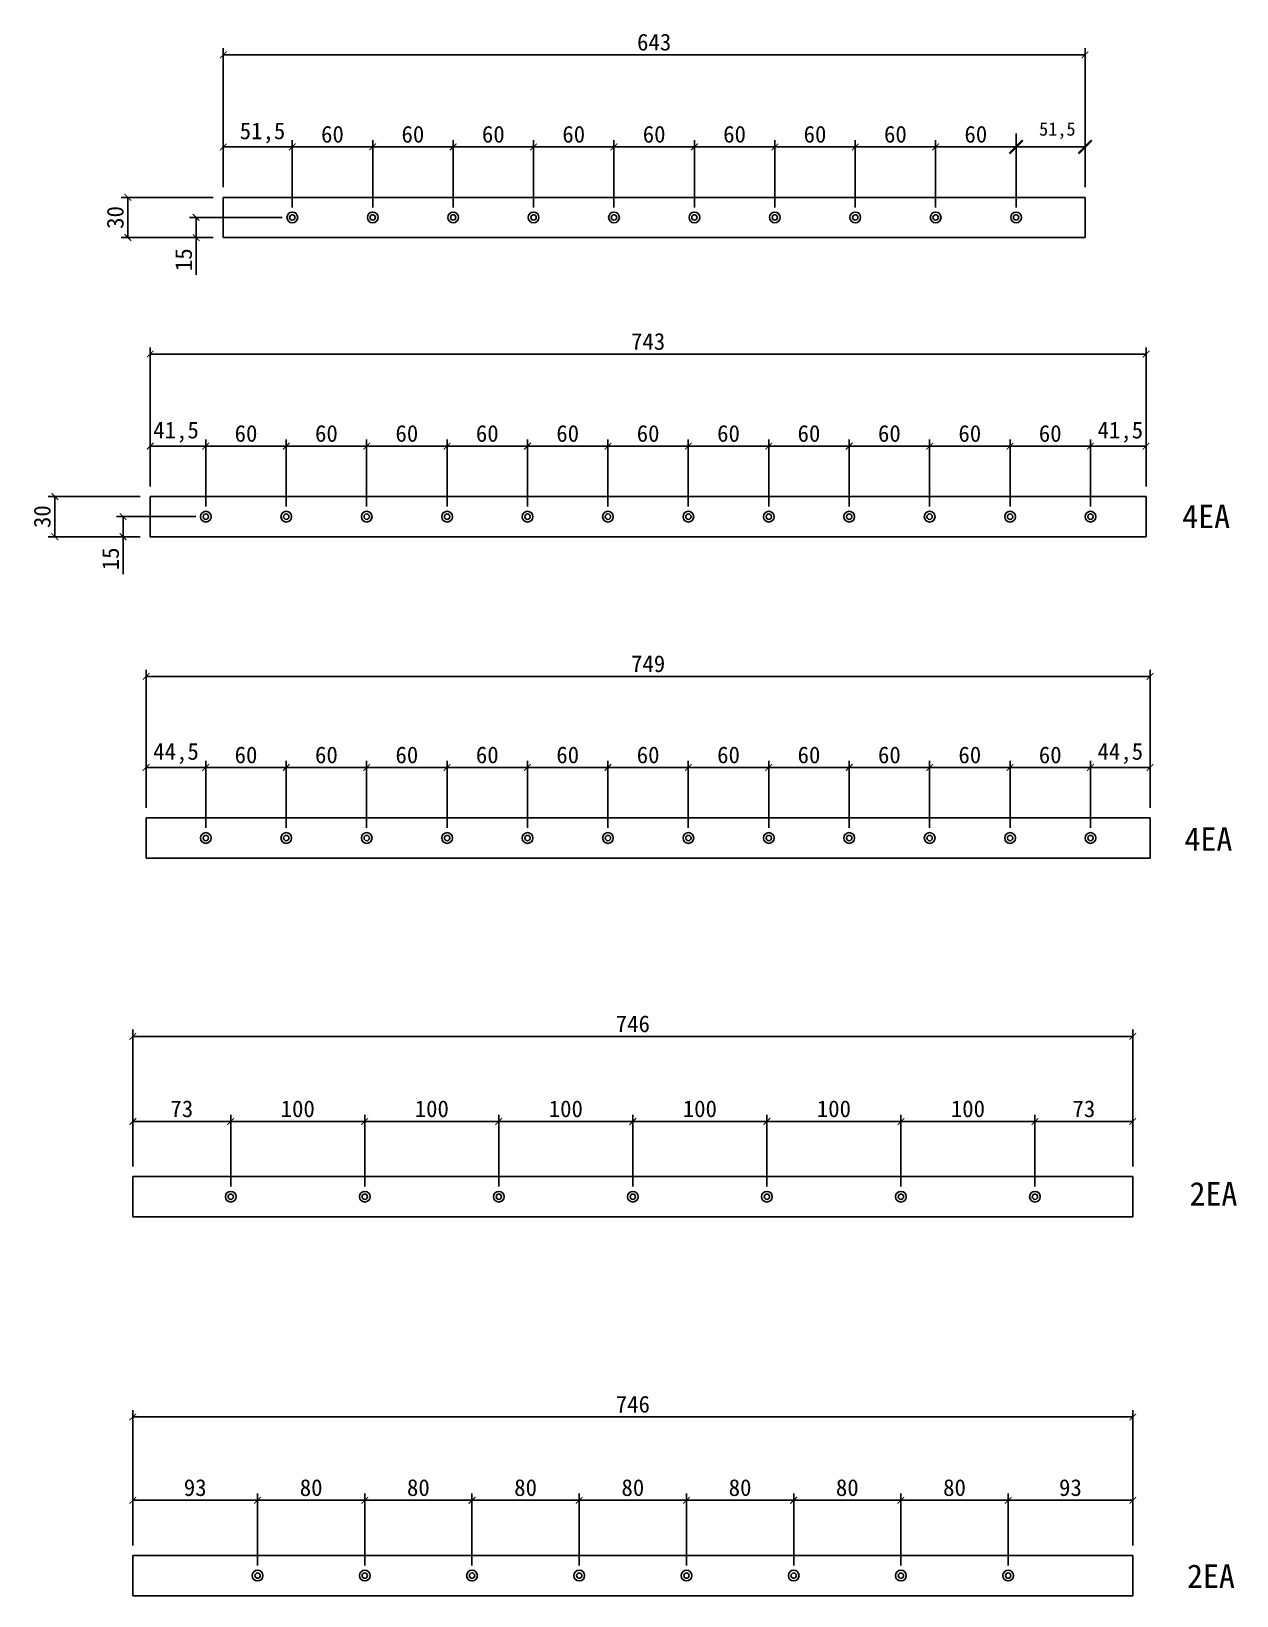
# Model space of a CAD drawing. Header units: millimetres. Extents: x -44117 to 256353, y -2095463 to 65325.
# Drawn here: x 85929 to 86828, y -455409 to -454242 of the extents above; entities that cross this region are included whole.
import ezdxf

# ---------------------------------------------------------------- set-up
doc = ezdxf.new("R2010")
doc.units = ezdxf.units.MM
doc.header["$LTSCALE"] = 10
doc.dimstyles.new('ISO-25', dxfattribs={"dimtxt": 2.5, "dimasz": 2.5, "dimexe": 1, "dimexo": 1, "dimtad": 1, "dimtxsty": 'Standard', "dimblk": 'ARCHTICK', "dimcen": 2.5, "dimadec": 0, "dimazin": 0, "dimtfac": 1, "dimtmove": 0, "dimatfit": 3, "dimfxl": 0, "dimarcsym": 0})

msp = doc.modelspace()

# ---------------------------------------------------------------- texts
at = {"char_height": 17.5, "attachment_point": 1}
for s, insert in [('4EA', (86787.36916, -454595.44349)), ('4EA', (86789.07508, -454836.19155)), ('2EA', (86792.8281, -455100.77986)), ('2EA', (86790.95159, -455386.00981))]:
    msp.add_mtext_dynamic_manual_height_columns(s, width=1862.8654469, gutter_width=87.5, heights=[-17.5], dxfattribs=dict(at, insert=insert))

# ---------------------------------------------------------------- blocks, each defined once
blk = doc.blocks.new('_ArchTick')
at = {"color": 0, "linetype": 'ByBlock', "const_width": 0.15}
blk.add_lwpolyline([(-0.5, -0.5), (0.5, 0.5)], dxfattribs=at)
blk = doc.blocks.new('*D3883')
at = {"color": 0, "lineweight": -2}
for p, q in [((86014.4, -454821.6), (86014.4, -454786.5)), ((86014.4, -454791.5), (86058.9, -454791.5)), ((86058.9, -454836.6), (86058.9, -454786.5))]:
    blk.add_line(p, q, dxfattribs=at)
at = {"layer": 'Defpoints', "color": 0}
for p in [(86058.9, -454791.5), (86014.4, -454829.1), (86058.9, -454844.1)]:
    blk.add_point(p, dxfattribs=at)
at = {"color": 0, "lineweight": -2, "xscale": 5, "yscale": 5, "zscale": 5, "rotation": 180}
blk.add_blockref('_ArchTick', (86014.4, -454791.5), dxfattribs=at)
at = {"color": 0, "lineweight": -2, "xscale": 5, "yscale": 5, "zscale": 5}
blk.add_blockref('_ArchTick', (86058.9, -454791.5), dxfattribs=at)
at = {"color": 0, "insert": (86036.7, -454781.1), "char_height": 12.5, "attachment_point": 5}
blk.add_mtext('44,5', dxfattribs=at)
blk = doc.blocks.new('*D3884')
at = {"color": 0, "lineweight": -2}
for p, q in [((86058.9, -454836.6), (86058.9, -454786.5)), ((86058.9, -454791.5), (86118.9, -454791.5)), ((86118.9, -454836.6), (86118.9, -454786.5))]:
    blk.add_line(p, q, dxfattribs=at)
at = {"layer": 'Defpoints', "color": 0}
for p in [(86118.9, -454791.5), (86058.9, -454844.1), (86118.9, -454844.1)]:
    blk.add_point(p, dxfattribs=at)
at = {"color": 0, "lineweight": -2, "xscale": 5, "yscale": 5, "zscale": 5, "rotation": 180}
blk.add_blockref('_ArchTick', (86058.9, -454791.5), dxfattribs=at)
at = {"color": 0, "lineweight": -2, "xscale": 5, "yscale": 5, "zscale": 5}
blk.add_blockref('_ArchTick', (86118.9, -454791.5), dxfattribs=at)
at = {"color": 0, "insert": (86088.9, -454782.2), "char_height": 12.5, "attachment_point": 5}
blk.add_mtext('60', dxfattribs=at)
blk = doc.blocks.new('*D3885')
at = {"color": 0, "lineweight": -2}
for p, q in [((86118.9, -454836.6), (86118.9, -454786.5)), ((86118.9, -454791.5), (86178.9, -454791.5)), ((86178.9, -454836.6), (86178.9, -454786.5))]:
    blk.add_line(p, q, dxfattribs=at)
at = {"layer": 'Defpoints', "color": 0}
for p in [(86178.9, -454791.5), (86118.9, -454844.1), (86178.9, -454844.1)]:
    blk.add_point(p, dxfattribs=at)
at = {"color": 0, "lineweight": -2, "xscale": 5, "yscale": 5, "zscale": 5, "rotation": 180}
blk.add_blockref('_ArchTick', (86118.9, -454791.5), dxfattribs=at)
at = {"color": 0, "lineweight": -2, "xscale": 5, "yscale": 5, "zscale": 5}
blk.add_blockref('_ArchTick', (86178.9, -454791.5), dxfattribs=at)
at = {"color": 0, "insert": (86148.9, -454782.2), "char_height": 12.5, "attachment_point": 5}
blk.add_mtext('60', dxfattribs=at)
blk = doc.blocks.new('*D3886')
at = {"color": 0, "lineweight": -2}
for p, q in [((86178.9, -454836.6), (86178.9, -454786.5)), ((86178.9, -454791.5), (86238.9, -454791.5)), ((86238.9, -454836.6), (86238.9, -454786.5))]:
    blk.add_line(p, q, dxfattribs=at)
at = {"layer": 'Defpoints', "color": 0}
for p in [(86238.9, -454791.5), (86178.9, -454844.1), (86238.9, -454844.1)]:
    blk.add_point(p, dxfattribs=at)
at = {"color": 0, "lineweight": -2, "xscale": 5, "yscale": 5, "zscale": 5, "rotation": 180}
blk.add_blockref('_ArchTick', (86178.9, -454791.5), dxfattribs=at)
at = {"color": 0, "lineweight": -2, "xscale": 5, "yscale": 5, "zscale": 5}
blk.add_blockref('_ArchTick', (86238.9, -454791.5), dxfattribs=at)
at = {"color": 0, "insert": (86208.9, -454782.2), "char_height": 12.5, "attachment_point": 5}
blk.add_mtext('60', dxfattribs=at)
blk = doc.blocks.new('*D3887')
at = {"color": 0, "lineweight": -2}
for p, q in [((86238.9, -454836.6), (86238.9, -454786.5)), ((86238.9, -454791.5), (86298.9, -454791.5)), ((86298.9, -454836.6), (86298.9, -454786.5))]:
    blk.add_line(p, q, dxfattribs=at)
at = {"layer": 'Defpoints', "color": 0}
for p in [(86298.9, -454791.5), (86238.9, -454844.1), (86298.9, -454844.1)]:
    blk.add_point(p, dxfattribs=at)
at = {"color": 0, "lineweight": -2, "xscale": 5, "yscale": 5, "zscale": 5, "rotation": 180}
blk.add_blockref('_ArchTick', (86238.9, -454791.5), dxfattribs=at)
at = {"color": 0, "lineweight": -2, "xscale": 5, "yscale": 5, "zscale": 5}
blk.add_blockref('_ArchTick', (86298.9, -454791.5), dxfattribs=at)
at = {"color": 0, "insert": (86268.9, -454782.2), "char_height": 12.5, "attachment_point": 5}
blk.add_mtext('60', dxfattribs=at)
blk = doc.blocks.new('*D3888')
at = {"color": 0, "lineweight": -2}
for p, q in [((86298.9, -454836.6), (86298.9, -454786.5)), ((86298.9, -454791.5), (86358.9, -454791.5)), ((86358.9, -454836.6), (86358.9, -454786.5))]:
    blk.add_line(p, q, dxfattribs=at)
at = {"layer": 'Defpoints', "color": 0}
for p in [(86358.9, -454791.5), (86298.9, -454844.1), (86358.9, -454844.1)]:
    blk.add_point(p, dxfattribs=at)
at = {"color": 0, "lineweight": -2, "xscale": 5, "yscale": 5, "zscale": 5, "rotation": 180}
blk.add_blockref('_ArchTick', (86298.9, -454791.5), dxfattribs=at)
at = {"color": 0, "lineweight": -2, "xscale": 5, "yscale": 5, "zscale": 5}
blk.add_blockref('_ArchTick', (86358.9, -454791.5), dxfattribs=at)
at = {"color": 0, "insert": (86328.9, -454782.2), "char_height": 12.5, "attachment_point": 5}
blk.add_mtext('60', dxfattribs=at)
blk = doc.blocks.new('*D3889')
at = {"color": 0, "lineweight": -2}
for p, q in [((86358.9, -454836.6), (86358.9, -454786.5)), ((86358.9, -454791.5), (86418.9, -454791.5)), ((86418.9, -454836.6), (86418.9, -454786.5))]:
    blk.add_line(p, q, dxfattribs=at)
at = {"layer": 'Defpoints', "color": 0}
for p in [(86418.9, -454791.5), (86358.9, -454844.1), (86418.9, -454844.1)]:
    blk.add_point(p, dxfattribs=at)
at = {"color": 0, "lineweight": -2, "xscale": 5, "yscale": 5, "zscale": 5, "rotation": 180}
blk.add_blockref('_ArchTick', (86358.9, -454791.5), dxfattribs=at)
at = {"color": 0, "lineweight": -2, "xscale": 5, "yscale": 5, "zscale": 5}
blk.add_blockref('_ArchTick', (86418.9, -454791.5), dxfattribs=at)
at = {"color": 0, "insert": (86388.9, -454782.2), "char_height": 12.5, "attachment_point": 5}
blk.add_mtext('60', dxfattribs=at)
blk = doc.blocks.new('*D3890')
at = {"color": 0, "lineweight": -2}
for p, q in [((86418.9, -454836.6), (86418.9, -454786.5)), ((86418.9, -454791.5), (86478.9, -454791.5)), ((86478.9, -454836.6), (86478.9, -454786.5))]:
    blk.add_line(p, q, dxfattribs=at)
at = {"layer": 'Defpoints', "color": 0}
for p in [(86478.9, -454791.5), (86418.9, -454844.1), (86478.9, -454844.1)]:
    blk.add_point(p, dxfattribs=at)
at = {"color": 0, "lineweight": -2, "xscale": 5, "yscale": 5, "zscale": 5, "rotation": 180}
blk.add_blockref('_ArchTick', (86418.9, -454791.5), dxfattribs=at)
at = {"color": 0, "lineweight": -2, "xscale": 5, "yscale": 5, "zscale": 5}
blk.add_blockref('_ArchTick', (86478.9, -454791.5), dxfattribs=at)
at = {"color": 0, "insert": (86448.9, -454782.2), "char_height": 12.5, "attachment_point": 5}
blk.add_mtext('60', dxfattribs=at)
blk = doc.blocks.new('*D3891')
at = {"color": 0, "lineweight": -2}
for p, q in [((86478.9, -454836.6), (86478.9, -454786.5)), ((86478.9, -454791.5), (86538.9, -454791.5)), ((86538.9, -454836.6), (86538.9, -454786.5))]:
    blk.add_line(p, q, dxfattribs=at)
at = {"layer": 'Defpoints', "color": 0}
for p in [(86538.9, -454791.5), (86478.9, -454844.1), (86538.9, -454844.1)]:
    blk.add_point(p, dxfattribs=at)
at = {"color": 0, "lineweight": -2, "xscale": 5, "yscale": 5, "zscale": 5, "rotation": 180}
blk.add_blockref('_ArchTick', (86478.9, -454791.5), dxfattribs=at)
at = {"color": 0, "lineweight": -2, "xscale": 5, "yscale": 5, "zscale": 5}
blk.add_blockref('_ArchTick', (86538.9, -454791.5), dxfattribs=at)
at = {"color": 0, "insert": (86508.9, -454782.2), "char_height": 12.5, "attachment_point": 5}
blk.add_mtext('60', dxfattribs=at)
blk = doc.blocks.new('*D3892')
at = {"color": 0, "lineweight": -2}
for p, q in [((86538.9, -454836.6), (86538.9, -454786.5)), ((86538.9, -454791.5), (86598.9, -454791.5)), ((86598.9, -454836.6), (86598.9, -454786.5))]:
    blk.add_line(p, q, dxfattribs=at)
at = {"layer": 'Defpoints', "color": 0}
for p in [(86598.9, -454791.5), (86538.9, -454844.1), (86598.9, -454844.1)]:
    blk.add_point(p, dxfattribs=at)
at = {"color": 0, "lineweight": -2, "xscale": 5, "yscale": 5, "zscale": 5, "rotation": 180}
blk.add_blockref('_ArchTick', (86538.9, -454791.5), dxfattribs=at)
at = {"color": 0, "lineweight": -2, "xscale": 5, "yscale": 5, "zscale": 5}
blk.add_blockref('_ArchTick', (86598.9, -454791.5), dxfattribs=at)
at = {"color": 0, "insert": (86568.9, -454782.2), "char_height": 12.5, "attachment_point": 5}
blk.add_mtext('60', dxfattribs=at)
blk = doc.blocks.new('*D3893')
at = {"color": 0, "lineweight": -2}
for p, q in [((86598.9, -454836.6), (86598.9, -454786.5)), ((86598.9, -454791.5), (86658.9, -454791.5)), ((86658.9, -454836.6), (86658.9, -454786.5))]:
    blk.add_line(p, q, dxfattribs=at)
at = {"layer": 'Defpoints', "color": 0}
for p in [(86658.9, -454791.5), (86598.9, -454844.1), (86658.9, -454844.1)]:
    blk.add_point(p, dxfattribs=at)
at = {"color": 0, "lineweight": -2, "xscale": 5, "yscale": 5, "zscale": 5, "rotation": 180}
blk.add_blockref('_ArchTick', (86598.9, -454791.5), dxfattribs=at)
at = {"color": 0, "lineweight": -2, "xscale": 5, "yscale": 5, "zscale": 5}
blk.add_blockref('_ArchTick', (86658.9, -454791.5), dxfattribs=at)
at = {"color": 0, "insert": (86628.9, -454782.2), "char_height": 12.5, "attachment_point": 5}
blk.add_mtext('60', dxfattribs=at)
blk = doc.blocks.new('*D3894')
at = {"color": 0, "lineweight": -2}
for p, q in [((86658.9, -454836.6), (86658.9, -454786.5)), ((86658.9, -454791.5), (86718.9, -454791.5)), ((86718.9, -454836.6), (86718.9, -454786.5))]:
    blk.add_line(p, q, dxfattribs=at)
at = {"layer": 'Defpoints', "color": 0}
for p in [(86718.9, -454791.5), (86658.9, -454844.1), (86718.9, -454844.1)]:
    blk.add_point(p, dxfattribs=at)
at = {"color": 0, "lineweight": -2, "xscale": 5, "yscale": 5, "zscale": 5, "rotation": 180}
blk.add_blockref('_ArchTick', (86658.9, -454791.5), dxfattribs=at)
at = {"color": 0, "lineweight": -2, "xscale": 5, "yscale": 5, "zscale": 5}
blk.add_blockref('_ArchTick', (86718.9, -454791.5), dxfattribs=at)
at = {"color": 0, "insert": (86688.9, -454782.2), "char_height": 12.5, "attachment_point": 5}
blk.add_mtext('60', dxfattribs=at)
blk = doc.blocks.new('*D3895')
at = {"color": 0, "lineweight": -2}
for p, q in [((86718.9, -454836.6), (86718.9, -454786.5)), ((86718.9, -454791.5), (86763.4, -454791.5)), ((86763.4, -454821.6), (86763.4, -454786.5))]:
    blk.add_line(p, q, dxfattribs=at)
at = {"layer": 'Defpoints', "color": 0}
for p in [(86763.4, -454791.5), (86763.4, -454829.1), (86718.9, -454844.1)]:
    blk.add_point(p, dxfattribs=at)
at = {"color": 0, "lineweight": -2, "xscale": 5, "yscale": 5, "zscale": 5, "rotation": 180}
blk.add_blockref('_ArchTick', (86718.9, -454791.5), dxfattribs=at)
at = {"color": 0, "lineweight": -2, "xscale": 5, "yscale": 5, "zscale": 5}
blk.add_blockref('_ArchTick', (86763.4, -454791.5), dxfattribs=at)
at = {"color": 0, "insert": (86741.2, -454781.1), "char_height": 12.5, "attachment_point": 5}
blk.add_mtext('44,5', dxfattribs=at)
blk = doc.blocks.new('*D3896')
at = {"color": 0, "lineweight": -2}
for p, q in [((86017.4, -454581.9), (86017.4, -454546.8)), ((86017.4, -454551.8), (86058.9, -454551.8)), ((86058.9, -454596.9), (86058.9, -454546.8))]:
    blk.add_line(p, q, dxfattribs=at)
at = {"layer": 'Defpoints', "color": 0}
for p in [(86058.9, -454551.8), (86017.4, -454589.4), (86058.9, -454604.4)]:
    blk.add_point(p, dxfattribs=at)
at = {"color": 0, "lineweight": -2, "xscale": 5, "yscale": 5, "zscale": 5, "rotation": 180}
blk.add_blockref('_ArchTick', (86017.4, -454551.8), dxfattribs=at)
at = {"color": 0, "lineweight": -2, "xscale": 5, "yscale": 5, "zscale": 5}
blk.add_blockref('_ArchTick', (86058.9, -454551.8), dxfattribs=at)
at = {"color": 0, "insert": (86036.7, -454541.4), "char_height": 12.5, "attachment_point": 5}
blk.add_mtext('41,5', dxfattribs=at)
blk = doc.blocks.new('*D3897')
at = {"color": 0, "lineweight": -2}
for p, q in [((86058.9, -454596.9), (86058.9, -454546.8)), ((86058.9, -454551.8), (86118.9, -454551.8)), ((86118.9, -454596.9), (86118.9, -454546.8))]:
    blk.add_line(p, q, dxfattribs=at)
at = {"layer": 'Defpoints', "color": 0}
for p in [(86118.9, -454551.8), (86058.9, -454604.4), (86118.9, -454604.4)]:
    blk.add_point(p, dxfattribs=at)
at = {"color": 0, "lineweight": -2, "xscale": 5, "yscale": 5, "zscale": 5, "rotation": 180}
blk.add_blockref('_ArchTick', (86058.9, -454551.8), dxfattribs=at)
at = {"color": 0, "lineweight": -2, "xscale": 5, "yscale": 5, "zscale": 5}
blk.add_blockref('_ArchTick', (86118.9, -454551.8), dxfattribs=at)
at = {"color": 0, "insert": (86088.9, -454542.4), "char_height": 12.5, "attachment_point": 5}
blk.add_mtext('60', dxfattribs=at)
blk = doc.blocks.new('*D3898')
at = {"color": 0, "lineweight": -2}
for p, q in [((86118.9, -454596.9), (86118.9, -454546.8)), ((86118.9, -454551.8), (86178.9, -454551.8)), ((86178.9, -454596.9), (86178.9, -454546.8))]:
    blk.add_line(p, q, dxfattribs=at)
at = {"layer": 'Defpoints', "color": 0}
for p in [(86178.9, -454551.8), (86118.9, -454604.4), (86178.9, -454604.4)]:
    blk.add_point(p, dxfattribs=at)
at = {"color": 0, "lineweight": -2, "xscale": 5, "yscale": 5, "zscale": 5, "rotation": 180}
blk.add_blockref('_ArchTick', (86118.9, -454551.8), dxfattribs=at)
at = {"color": 0, "lineweight": -2, "xscale": 5, "yscale": 5, "zscale": 5}
blk.add_blockref('_ArchTick', (86178.9, -454551.8), dxfattribs=at)
at = {"color": 0, "insert": (86148.9, -454542.4), "char_height": 12.5, "attachment_point": 5}
blk.add_mtext('60', dxfattribs=at)
blk = doc.blocks.new('*D3899')
at = {"color": 0, "lineweight": -2}
for p, q in [((86178.9, -454596.9), (86178.9, -454546.8)), ((86178.9, -454551.8), (86238.9, -454551.8)), ((86238.9, -454596.9), (86238.9, -454546.8))]:
    blk.add_line(p, q, dxfattribs=at)
at = {"layer": 'Defpoints', "color": 0}
for p in [(86238.9, -454551.8), (86178.9, -454604.4), (86238.9, -454604.4)]:
    blk.add_point(p, dxfattribs=at)
at = {"color": 0, "lineweight": -2, "xscale": 5, "yscale": 5, "zscale": 5, "rotation": 180}
blk.add_blockref('_ArchTick', (86178.9, -454551.8), dxfattribs=at)
at = {"color": 0, "lineweight": -2, "xscale": 5, "yscale": 5, "zscale": 5}
blk.add_blockref('_ArchTick', (86238.9, -454551.8), dxfattribs=at)
at = {"color": 0, "insert": (86208.9, -454542.4), "char_height": 12.5, "attachment_point": 5}
blk.add_mtext('60', dxfattribs=at)
blk = doc.blocks.new('*D3900')
at = {"color": 0, "lineweight": -2}
for p, q in [((86238.9, -454596.9), (86238.9, -454546.8)), ((86238.9, -454551.8), (86298.9, -454551.8)), ((86298.9, -454596.9), (86298.9, -454546.8))]:
    blk.add_line(p, q, dxfattribs=at)
at = {"layer": 'Defpoints', "color": 0}
for p in [(86298.9, -454551.8), (86238.9, -454604.4), (86298.9, -454604.4)]:
    blk.add_point(p, dxfattribs=at)
at = {"color": 0, "lineweight": -2, "xscale": 5, "yscale": 5, "zscale": 5, "rotation": 180}
blk.add_blockref('_ArchTick', (86238.9, -454551.8), dxfattribs=at)
at = {"color": 0, "lineweight": -2, "xscale": 5, "yscale": 5, "zscale": 5}
blk.add_blockref('_ArchTick', (86298.9, -454551.8), dxfattribs=at)
at = {"color": 0, "insert": (86268.9, -454542.4), "char_height": 12.5, "attachment_point": 5}
blk.add_mtext('60', dxfattribs=at)
blk = doc.blocks.new('*D3901')
at = {"color": 0, "lineweight": -2}
for p, q in [((86298.9, -454596.9), (86298.9, -454546.8)), ((86298.9, -454551.8), (86358.9, -454551.8)), ((86358.9, -454596.9), (86358.9, -454546.8))]:
    blk.add_line(p, q, dxfattribs=at)
at = {"layer": 'Defpoints', "color": 0}
for p in [(86358.9, -454551.8), (86298.9, -454604.4), (86358.9, -454604.4)]:
    blk.add_point(p, dxfattribs=at)
at = {"color": 0, "lineweight": -2, "xscale": 5, "yscale": 5, "zscale": 5, "rotation": 180}
blk.add_blockref('_ArchTick', (86298.9, -454551.8), dxfattribs=at)
at = {"color": 0, "lineweight": -2, "xscale": 5, "yscale": 5, "zscale": 5}
blk.add_blockref('_ArchTick', (86358.9, -454551.8), dxfattribs=at)
at = {"color": 0, "insert": (86328.9, -454542.4), "char_height": 12.5, "attachment_point": 5}
blk.add_mtext('60', dxfattribs=at)
blk = doc.blocks.new('*D3902')
at = {"color": 0, "lineweight": -2}
for p, q in [((86358.9, -454596.9), (86358.9, -454546.8)), ((86358.9, -454551.8), (86418.9, -454551.8)), ((86418.9, -454596.9), (86418.9, -454546.8))]:
    blk.add_line(p, q, dxfattribs=at)
at = {"layer": 'Defpoints', "color": 0}
for p in [(86418.9, -454551.8), (86358.9, -454604.4), (86418.9, -454604.4)]:
    blk.add_point(p, dxfattribs=at)
at = {"color": 0, "lineweight": -2, "xscale": 5, "yscale": 5, "zscale": 5, "rotation": 180}
blk.add_blockref('_ArchTick', (86358.9, -454551.8), dxfattribs=at)
at = {"color": 0, "lineweight": -2, "xscale": 5, "yscale": 5, "zscale": 5}
blk.add_blockref('_ArchTick', (86418.9, -454551.8), dxfattribs=at)
at = {"color": 0, "insert": (86388.9, -454542.4), "char_height": 12.5, "attachment_point": 5}
blk.add_mtext('60', dxfattribs=at)
blk = doc.blocks.new('*D3903')
at = {"color": 0, "lineweight": -2}
for p, q in [((86418.9, -454596.9), (86418.9, -454546.8)), ((86418.9, -454551.8), (86478.9, -454551.8)), ((86478.9, -454596.9), (86478.9, -454546.8))]:
    blk.add_line(p, q, dxfattribs=at)
at = {"layer": 'Defpoints', "color": 0}
for p in [(86478.9, -454551.8), (86418.9, -454604.4), (86478.9, -454604.4)]:
    blk.add_point(p, dxfattribs=at)
at = {"color": 0, "lineweight": -2, "xscale": 5, "yscale": 5, "zscale": 5, "rotation": 180}
blk.add_blockref('_ArchTick', (86418.9, -454551.8), dxfattribs=at)
at = {"color": 0, "lineweight": -2, "xscale": 5, "yscale": 5, "zscale": 5}
blk.add_blockref('_ArchTick', (86478.9, -454551.8), dxfattribs=at)
at = {"color": 0, "insert": (86448.9, -454542.4), "char_height": 12.5, "attachment_point": 5}
blk.add_mtext('60', dxfattribs=at)
blk = doc.blocks.new('*D3904')
at = {"color": 0, "lineweight": -2}
for p, q in [((86478.9, -454596.9), (86478.9, -454546.8)), ((86478.9, -454551.8), (86538.9, -454551.8)), ((86538.9, -454596.9), (86538.9, -454546.8))]:
    blk.add_line(p, q, dxfattribs=at)
at = {"layer": 'Defpoints', "color": 0}
for p in [(86538.9, -454551.8), (86478.9, -454604.4), (86538.9, -454604.4)]:
    blk.add_point(p, dxfattribs=at)
at = {"color": 0, "lineweight": -2, "xscale": 5, "yscale": 5, "zscale": 5, "rotation": 180}
blk.add_blockref('_ArchTick', (86478.9, -454551.8), dxfattribs=at)
at = {"color": 0, "lineweight": -2, "xscale": 5, "yscale": 5, "zscale": 5}
blk.add_blockref('_ArchTick', (86538.9, -454551.8), dxfattribs=at)
at = {"color": 0, "insert": (86508.9, -454542.4), "char_height": 12.5, "attachment_point": 5}
blk.add_mtext('60', dxfattribs=at)
blk = doc.blocks.new('*D3905')
at = {"color": 0, "lineweight": -2}
for p, q in [((86538.9, -454596.9), (86538.9, -454546.8)), ((86538.9, -454551.8), (86598.9, -454551.8)), ((86598.9, -454596.9), (86598.9, -454546.8))]:
    blk.add_line(p, q, dxfattribs=at)
at = {"layer": 'Defpoints', "color": 0}
for p in [(86598.9, -454551.8), (86538.9, -454604.4), (86598.9, -454604.4)]:
    blk.add_point(p, dxfattribs=at)
at = {"color": 0, "lineweight": -2, "xscale": 5, "yscale": 5, "zscale": 5, "rotation": 180}
blk.add_blockref('_ArchTick', (86538.9, -454551.8), dxfattribs=at)
at = {"color": 0, "lineweight": -2, "xscale": 5, "yscale": 5, "zscale": 5}
blk.add_blockref('_ArchTick', (86598.9, -454551.8), dxfattribs=at)
at = {"color": 0, "insert": (86568.9, -454542.4), "char_height": 12.5, "attachment_point": 5}
blk.add_mtext('60', dxfattribs=at)
blk = doc.blocks.new('*D3906')
at = {"color": 0, "lineweight": -2}
for p, q in [((86598.9, -454596.9), (86598.9, -454546.8)), ((86598.9, -454551.8), (86658.9, -454551.8)), ((86658.9, -454596.9), (86658.9, -454546.8))]:
    blk.add_line(p, q, dxfattribs=at)
at = {"layer": 'Defpoints', "color": 0}
for p in [(86658.9, -454551.8), (86598.9, -454604.4), (86658.9, -454604.4)]:
    blk.add_point(p, dxfattribs=at)
at = {"color": 0, "lineweight": -2, "xscale": 5, "yscale": 5, "zscale": 5, "rotation": 180}
blk.add_blockref('_ArchTick', (86598.9, -454551.8), dxfattribs=at)
at = {"color": 0, "lineweight": -2, "xscale": 5, "yscale": 5, "zscale": 5}
blk.add_blockref('_ArchTick', (86658.9, -454551.8), dxfattribs=at)
at = {"color": 0, "insert": (86628.9, -454542.4), "char_height": 12.5, "attachment_point": 5}
blk.add_mtext('60', dxfattribs=at)
blk = doc.blocks.new('*D3907')
at = {"color": 0, "lineweight": -2}
for p, q in [((86658.9, -454596.9), (86658.9, -454546.8)), ((86658.9, -454551.8), (86718.9, -454551.8)), ((86718.9, -454596.9), (86718.9, -454546.8))]:
    blk.add_line(p, q, dxfattribs=at)
at = {"layer": 'Defpoints', "color": 0}
for p in [(86718.9, -454551.8), (86658.9, -454604.4), (86718.9, -454604.4)]:
    blk.add_point(p, dxfattribs=at)
at = {"color": 0, "lineweight": -2, "xscale": 5, "yscale": 5, "zscale": 5, "rotation": 180}
blk.add_blockref('_ArchTick', (86658.9, -454551.8), dxfattribs=at)
at = {"color": 0, "lineweight": -2, "xscale": 5, "yscale": 5, "zscale": 5}
blk.add_blockref('_ArchTick', (86718.9, -454551.8), dxfattribs=at)
at = {"color": 0, "insert": (86688.9, -454542.4), "char_height": 12.5, "attachment_point": 5}
blk.add_mtext('60', dxfattribs=at)
blk = doc.blocks.new('*D3908')
at = {"color": 0, "lineweight": -2}
for p, q in [((86718.9, -454596.9), (86718.9, -454546.8)), ((86718.9, -454551.8), (86760.4, -454551.8)), ((86760.4, -454581.9), (86760.4, -454546.8))]:
    blk.add_line(p, q, dxfattribs=at)
at = {"layer": 'Defpoints', "color": 0}
for p in [(86760.4, -454551.8), (86760.4, -454589.4), (86718.9, -454604.4)]:
    blk.add_point(p, dxfattribs=at)
at = {"color": 0, "lineweight": -2, "xscale": 5, "yscale": 5, "zscale": 5, "rotation": 180}
blk.add_blockref('_ArchTick', (86718.9, -454551.8), dxfattribs=at)
at = {"color": 0, "lineweight": -2, "xscale": 5, "yscale": 5, "zscale": 5}
blk.add_blockref('_ArchTick', (86760.4, -454551.8), dxfattribs=at)
at = {"color": 0, "insert": (86741.2, -454541.4), "char_height": 12.5, "attachment_point": 5}
blk.add_mtext('41,5', dxfattribs=at)
blk = doc.blocks.new('*D3909')
at = {"color": 0, "lineweight": -2}
for p, q in [((86004.5, -455089.2), (86004.5, -455050.6)), ((86077.5, -455104.2), (86077.5, -455050.6)), ((86004.5, -455055.6), (86077.5, -455055.6))]:
    blk.add_line(p, q, dxfattribs=at)
at = {"layer": 'Defpoints', "color": 0}
for p in [(86077.5, -455055.6), (86004.5, -455096.7), (86077.5, -455111.7)]:
    blk.add_point(p, dxfattribs=at)
at = {"color": 0, "lineweight": -2, "xscale": 5, "yscale": 5, "zscale": 5, "rotation": 180}
blk.add_blockref('_ArchTick', (86004.5, -455055.6), dxfattribs=at)
at = {"color": 0, "lineweight": -2, "xscale": 5, "yscale": 5, "zscale": 5}
blk.add_blockref('_ArchTick', (86077.5, -455055.6), dxfattribs=at)
at = {"color": 0, "insert": (86041, -455046.2), "char_height": 12.5, "attachment_point": 5}
blk.add_mtext('73', dxfattribs=at)
blk = doc.blocks.new('*D3910')
at = {"color": 0, "lineweight": -2}
for p, q in [((86077.5, -455104.2), (86077.5, -455050.6)), ((86177.5, -455104.2), (86177.5, -455050.6)), ((86077.5, -455055.6), (86177.5, -455055.6))]:
    blk.add_line(p, q, dxfattribs=at)
at = {"layer": 'Defpoints', "color": 0}
for p in [(86177.5, -455055.6), (86077.5, -455111.7), (86177.5, -455111.7)]:
    blk.add_point(p, dxfattribs=at)
at = {"color": 0, "lineweight": -2, "xscale": 5, "yscale": 5, "zscale": 5, "rotation": 180}
blk.add_blockref('_ArchTick', (86077.5, -455055.6), dxfattribs=at)
at = {"color": 0, "lineweight": -2, "xscale": 5, "yscale": 5, "zscale": 5}
blk.add_blockref('_ArchTick', (86177.5, -455055.6), dxfattribs=at)
at = {"color": 0, "insert": (86127.5, -455046.2), "char_height": 12.5, "attachment_point": 5}
blk.add_mtext('100', dxfattribs=at)
blk = doc.blocks.new('*D3911')
at = {"color": 0, "lineweight": -2}
for p, q in [((86177.5, -455104.2), (86177.5, -455050.6)), ((86277.5, -455104.2), (86277.5, -455050.6)), ((86177.5, -455055.6), (86277.5, -455055.6))]:
    blk.add_line(p, q, dxfattribs=at)
at = {"layer": 'Defpoints', "color": 0}
for p in [(86277.5, -455055.6), (86177.5, -455111.7), (86277.5, -455111.7)]:
    blk.add_point(p, dxfattribs=at)
at = {"color": 0, "lineweight": -2, "xscale": 5, "yscale": 5, "zscale": 5, "rotation": 180}
blk.add_blockref('_ArchTick', (86177.5, -455055.6), dxfattribs=at)
at = {"color": 0, "lineweight": -2, "xscale": 5, "yscale": 5, "zscale": 5}
blk.add_blockref('_ArchTick', (86277.5, -455055.6), dxfattribs=at)
at = {"color": 0, "insert": (86227.5, -455046.2), "char_height": 12.5, "attachment_point": 5}
blk.add_mtext('100', dxfattribs=at)
blk = doc.blocks.new('*D3912')
at = {"color": 0, "lineweight": -2}
for p, q in [((86277.5, -455104.2), (86277.5, -455050.6)), ((86377.5, -455104.2), (86377.5, -455050.6)), ((86277.5, -455055.6), (86377.5, -455055.6))]:
    blk.add_line(p, q, dxfattribs=at)
at = {"layer": 'Defpoints', "color": 0}
for p in [(86377.5, -455055.6), (86277.5, -455111.7), (86377.5, -455111.7)]:
    blk.add_point(p, dxfattribs=at)
at = {"color": 0, "lineweight": -2, "xscale": 5, "yscale": 5, "zscale": 5, "rotation": 180}
blk.add_blockref('_ArchTick', (86277.5, -455055.6), dxfattribs=at)
at = {"color": 0, "lineweight": -2, "xscale": 5, "yscale": 5, "zscale": 5}
blk.add_blockref('_ArchTick', (86377.5, -455055.6), dxfattribs=at)
at = {"color": 0, "insert": (86327.5, -455046.2), "char_height": 12.5, "attachment_point": 5}
blk.add_mtext('100', dxfattribs=at)
blk = doc.blocks.new('*D3913')
at = {"color": 0, "lineweight": -2}
for p, q in [((86377.5, -455104.2), (86377.5, -455050.6)), ((86477.5, -455104.2), (86477.5, -455050.6)), ((86377.5, -455055.6), (86477.5, -455055.6))]:
    blk.add_line(p, q, dxfattribs=at)
at = {"layer": 'Defpoints', "color": 0}
for p in [(86477.5, -455055.6), (86377.5, -455111.7), (86477.5, -455111.7)]:
    blk.add_point(p, dxfattribs=at)
at = {"color": 0, "lineweight": -2, "xscale": 5, "yscale": 5, "zscale": 5, "rotation": 180}
blk.add_blockref('_ArchTick', (86377.5, -455055.6), dxfattribs=at)
at = {"color": 0, "lineweight": -2, "xscale": 5, "yscale": 5, "zscale": 5}
blk.add_blockref('_ArchTick', (86477.5, -455055.6), dxfattribs=at)
at = {"color": 0, "insert": (86427.5, -455046.2), "char_height": 12.5, "attachment_point": 5}
blk.add_mtext('100', dxfattribs=at)
blk = doc.blocks.new('*D3914')
at = {"color": 0, "lineweight": -2}
for p, q in [((86477.5, -455104.2), (86477.5, -455050.6)), ((86577.5, -455104.2), (86577.5, -455050.6)), ((86477.5, -455055.6), (86577.5, -455055.6))]:
    blk.add_line(p, q, dxfattribs=at)
at = {"layer": 'Defpoints', "color": 0}
for p in [(86577.5, -455055.6), (86477.5, -455111.7), (86577.5, -455111.7)]:
    blk.add_point(p, dxfattribs=at)
at = {"color": 0, "lineweight": -2, "xscale": 5, "yscale": 5, "zscale": 5, "rotation": 180}
blk.add_blockref('_ArchTick', (86477.5, -455055.6), dxfattribs=at)
at = {"color": 0, "lineweight": -2, "xscale": 5, "yscale": 5, "zscale": 5}
blk.add_blockref('_ArchTick', (86577.5, -455055.6), dxfattribs=at)
at = {"color": 0, "insert": (86527.5, -455046.2), "char_height": 12.5, "attachment_point": 5}
blk.add_mtext('100', dxfattribs=at)
blk = doc.blocks.new('*D3915')
at = {"color": 0, "lineweight": -2}
for p, q in [((86577.5, -455104.2), (86577.5, -455050.6)), ((86677.5, -455104.2), (86677.5, -455050.6)), ((86577.5, -455055.6), (86677.5, -455055.6))]:
    blk.add_line(p, q, dxfattribs=at)
at = {"layer": 'Defpoints', "color": 0}
for p in [(86677.5, -455055.6), (86577.5, -455111.7), (86677.5, -455111.7)]:
    blk.add_point(p, dxfattribs=at)
at = {"color": 0, "lineweight": -2, "xscale": 5, "yscale": 5, "zscale": 5, "rotation": 180}
blk.add_blockref('_ArchTick', (86577.5, -455055.6), dxfattribs=at)
at = {"color": 0, "lineweight": -2, "xscale": 5, "yscale": 5, "zscale": 5}
blk.add_blockref('_ArchTick', (86677.5, -455055.6), dxfattribs=at)
at = {"color": 0, "insert": (86627.5, -455046.2), "char_height": 12.5, "attachment_point": 5}
blk.add_mtext('100', dxfattribs=at)
blk = doc.blocks.new('*D3916')
at = {"color": 0, "lineweight": -2}
for p, q in [((86677.5, -455104.2), (86677.5, -455050.6)), ((86750.5, -455089.2), (86750.5, -455050.6)), ((86677.5, -455055.6), (86750.5, -455055.6))]:
    blk.add_line(p, q, dxfattribs=at)
at = {"layer": 'Defpoints', "color": 0}
for p in [(86750.5, -455055.6), (86750.5, -455096.7), (86677.5, -455111.7)]:
    blk.add_point(p, dxfattribs=at)
at = {"color": 0, "lineweight": -2, "xscale": 5, "yscale": 5, "zscale": 5, "rotation": 180}
blk.add_blockref('_ArchTick', (86677.5, -455055.6), dxfattribs=at)
at = {"color": 0, "lineweight": -2, "xscale": 5, "yscale": 5, "zscale": 5}
blk.add_blockref('_ArchTick', (86750.5, -455055.6), dxfattribs=at)
at = {"color": 0, "insert": (86714, -455046.2), "char_height": 12.5, "attachment_point": 5}
blk.add_mtext('73', dxfattribs=at)
blk = doc.blocks.new('*D3917')
at = {"color": 0, "lineweight": -2}
for p, q in [((86004.5, -455371.9), (86004.5, -455333.2)), ((86097.5, -455386.9), (86097.5, -455333.2)), ((86004.5, -455338.2), (86097.5, -455338.2))]:
    blk.add_line(p, q, dxfattribs=at)
at = {"layer": 'Defpoints', "color": 0}
for p in [(86097.5, -455338.2), (86004.5, -455379.4), (86097.5, -455394.4)]:
    blk.add_point(p, dxfattribs=at)
at = {"color": 0, "lineweight": -2, "xscale": 5, "yscale": 5, "zscale": 5, "rotation": 180}
blk.add_blockref('_ArchTick', (86004.5, -455338.2), dxfattribs=at)
at = {"color": 0, "lineweight": -2, "xscale": 5, "yscale": 5, "zscale": 5}
blk.add_blockref('_ArchTick', (86097.5, -455338.2), dxfattribs=at)
at = {"color": 0, "insert": (86051, -455328.8), "char_height": 12.5, "attachment_point": 5}
blk.add_mtext('93', dxfattribs=at)
blk = doc.blocks.new('*D3918')
at = {"color": 0, "lineweight": -2}
for p, q in [((86097.5, -455386.9), (86097.5, -455333.2)), ((86177.5, -455386.9), (86177.5, -455333.2)), ((86097.5, -455338.2), (86177.5, -455338.2))]:
    blk.add_line(p, q, dxfattribs=at)
at = {"layer": 'Defpoints', "color": 0}
for p in [(86177.5, -455338.2), (86097.5, -455394.4), (86177.5, -455394.4)]:
    blk.add_point(p, dxfattribs=at)
at = {"color": 0, "lineweight": -2, "xscale": 5, "yscale": 5, "zscale": 5, "rotation": 180}
blk.add_blockref('_ArchTick', (86097.5, -455338.2), dxfattribs=at)
at = {"color": 0, "lineweight": -2, "xscale": 5, "yscale": 5, "zscale": 5}
blk.add_blockref('_ArchTick', (86177.5, -455338.2), dxfattribs=at)
at = {"color": 0, "insert": (86137.5, -455328.8), "char_height": 12.5, "attachment_point": 5}
blk.add_mtext('80', dxfattribs=at)
blk = doc.blocks.new('*D3919')
at = {"color": 0, "lineweight": -2}
for p, q in [((86177.5, -455386.9), (86177.5, -455333.2)), ((86257.5, -455386.9), (86257.5, -455333.2)), ((86177.5, -455338.2), (86257.5, -455338.2))]:
    blk.add_line(p, q, dxfattribs=at)
at = {"layer": 'Defpoints', "color": 0}
for p in [(86257.5, -455338.2), (86177.5, -455394.4), (86257.5, -455394.4)]:
    blk.add_point(p, dxfattribs=at)
at = {"color": 0, "lineweight": -2, "xscale": 5, "yscale": 5, "zscale": 5, "rotation": 180}
blk.add_blockref('_ArchTick', (86177.5, -455338.2), dxfattribs=at)
at = {"color": 0, "lineweight": -2, "xscale": 5, "yscale": 5, "zscale": 5}
blk.add_blockref('_ArchTick', (86257.5, -455338.2), dxfattribs=at)
at = {"color": 0, "insert": (86217.5, -455328.8), "char_height": 12.5, "attachment_point": 5}
blk.add_mtext('80', dxfattribs=at)
blk = doc.blocks.new('*D3920')
at = {"color": 0, "lineweight": -2}
for p, q in [((86257.5, -455386.9), (86257.5, -455333.2)), ((86337.5, -455386.9), (86337.5, -455333.2)), ((86257.5, -455338.2), (86337.5, -455338.2))]:
    blk.add_line(p, q, dxfattribs=at)
at = {"layer": 'Defpoints', "color": 0}
for p in [(86337.5, -455338.2), (86257.5, -455394.4), (86337.5, -455394.4)]:
    blk.add_point(p, dxfattribs=at)
at = {"color": 0, "lineweight": -2, "xscale": 5, "yscale": 5, "zscale": 5, "rotation": 180}
blk.add_blockref('_ArchTick', (86257.5, -455338.2), dxfattribs=at)
at = {"color": 0, "lineweight": -2, "xscale": 5, "yscale": 5, "zscale": 5}
blk.add_blockref('_ArchTick', (86337.5, -455338.2), dxfattribs=at)
at = {"color": 0, "insert": (86297.5, -455328.8), "char_height": 12.5, "attachment_point": 5}
blk.add_mtext('80', dxfattribs=at)
blk = doc.blocks.new('*D3921')
at = {"color": 0, "lineweight": -2}
for p, q in [((86337.5, -455386.9), (86337.5, -455333.2)), ((86417.5, -455386.9), (86417.5, -455333.2)), ((86337.5, -455338.2), (86417.5, -455338.2))]:
    blk.add_line(p, q, dxfattribs=at)
at = {"layer": 'Defpoints', "color": 0}
for p in [(86417.5, -455338.2), (86337.5, -455394.4), (86417.5, -455394.4)]:
    blk.add_point(p, dxfattribs=at)
at = {"color": 0, "lineweight": -2, "xscale": 5, "yscale": 5, "zscale": 5, "rotation": 180}
blk.add_blockref('_ArchTick', (86337.5, -455338.2), dxfattribs=at)
at = {"color": 0, "lineweight": -2, "xscale": 5, "yscale": 5, "zscale": 5}
blk.add_blockref('_ArchTick', (86417.5, -455338.2), dxfattribs=at)
at = {"color": 0, "insert": (86377.5, -455328.8), "char_height": 12.5, "attachment_point": 5}
blk.add_mtext('80', dxfattribs=at)
blk = doc.blocks.new('*D3922')
at = {"color": 0, "lineweight": -2}
for p, q in [((86417.5, -455386.9), (86417.5, -455333.2)), ((86497.5, -455386.9), (86497.5, -455333.2)), ((86417.5, -455338.2), (86497.5, -455338.2))]:
    blk.add_line(p, q, dxfattribs=at)
at = {"layer": 'Defpoints', "color": 0}
for p in [(86497.5, -455338.2), (86417.5, -455394.4), (86497.5, -455394.4)]:
    blk.add_point(p, dxfattribs=at)
at = {"color": 0, "lineweight": -2, "xscale": 5, "yscale": 5, "zscale": 5, "rotation": 180}
blk.add_blockref('_ArchTick', (86417.5, -455338.2), dxfattribs=at)
at = {"color": 0, "lineweight": -2, "xscale": 5, "yscale": 5, "zscale": 5}
blk.add_blockref('_ArchTick', (86497.5, -455338.2), dxfattribs=at)
at = {"color": 0, "insert": (86457.5, -455328.8), "char_height": 12.5, "attachment_point": 5}
blk.add_mtext('80', dxfattribs=at)
blk = doc.blocks.new('*D3923')
at = {"color": 0, "lineweight": -2}
for p, q in [((86577.5, -455386.9), (86577.5, -455333.2)), ((86657.5, -455386.9), (86657.5, -455333.2)), ((86577.5, -455338.2), (86657.5, -455338.2))]:
    blk.add_line(p, q, dxfattribs=at)
at = {"layer": 'Defpoints', "color": 0}
for p in [(86657.5, -455338.2), (86577.5, -455394.4), (86657.5, -455394.4)]:
    blk.add_point(p, dxfattribs=at)
at = {"color": 0, "lineweight": -2, "xscale": 5, "yscale": 5, "zscale": 5, "rotation": 180}
blk.add_blockref('_ArchTick', (86577.5, -455338.2), dxfattribs=at)
at = {"color": 0, "lineweight": -2, "xscale": 5, "yscale": 5, "zscale": 5}
blk.add_blockref('_ArchTick', (86657.5, -455338.2), dxfattribs=at)
at = {"color": 0, "insert": (86617.5, -455328.8), "char_height": 12.5, "attachment_point": 5}
blk.add_mtext('80', dxfattribs=at)
blk = doc.blocks.new('*D3924')
at = {"color": 0, "lineweight": -2}
for p, q in [((86657.5, -455386.9), (86657.5, -455333.2)), ((86750.5, -455371.9), (86750.5, -455333.2)), ((86657.5, -455338.2), (86750.5, -455338.2))]:
    blk.add_line(p, q, dxfattribs=at)
at = {"layer": 'Defpoints', "color": 0}
for p in [(86750.5, -455338.2), (86750.5, -455379.4), (86657.5, -455394.4)]:
    blk.add_point(p, dxfattribs=at)
at = {"color": 0, "lineweight": -2, "xscale": 5, "yscale": 5, "zscale": 5, "rotation": 180}
blk.add_blockref('_ArchTick', (86657.5, -455338.2), dxfattribs=at)
at = {"color": 0, "lineweight": -2, "xscale": 5, "yscale": 5, "zscale": 5}
blk.add_blockref('_ArchTick', (86750.5, -455338.2), dxfattribs=at)
at = {"color": 0, "insert": (86704, -455328.8), "char_height": 12.5, "attachment_point": 5}
blk.add_mtext('93', dxfattribs=at)
blk = doc.blocks.new('*D3925')
at = {"color": 0, "lineweight": -2}
for p, q in [((86497.5, -455386.9), (86497.5, -455333.2)), ((86577.5, -455386.9), (86577.5, -455333.2)), ((86497.5, -455338.2), (86577.5, -455338.2))]:
    blk.add_line(p, q, dxfattribs=at)
at = {"layer": 'Defpoints', "color": 0}
for p in [(86577.5, -455338.2), (86497.5, -455394.4), (86577.5, -455394.4)]:
    blk.add_point(p, dxfattribs=at)
at = {"color": 0, "lineweight": -2, "xscale": 5, "yscale": 5, "zscale": 5, "rotation": 180}
blk.add_blockref('_ArchTick', (86497.5, -455338.2), dxfattribs=at)
at = {"color": 0, "lineweight": -2, "xscale": 5, "yscale": 5, "zscale": 5}
blk.add_blockref('_ArchTick', (86577.5, -455338.2), dxfattribs=at)
at = {"color": 0, "insert": (86537.5, -455328.8), "char_height": 12.5, "attachment_point": 5}
blk.add_mtext('80', dxfattribs=at)
blk = doc.blocks.new('*D3926')
at = {"color": 0, "lineweight": -2}
for p, q in [((86017.4, -454581.9), (86017.4, -454478.1)), ((86760.4, -454581.9), (86760.4, -454478.1)), ((86017.4, -454483.1), (86760.4, -454483.1))]:
    blk.add_line(p, q, dxfattribs=at)
at = {"layer": 'Defpoints', "color": 0}
for p in [(86760.4, -454483.1), (86017.4, -454589.4), (86760.4, -454589.4)]:
    blk.add_point(p, dxfattribs=at)
at = {"color": 0, "lineweight": -2, "xscale": 5, "yscale": 5, "zscale": 5, "rotation": 180}
blk.add_blockref('_ArchTick', (86017.4, -454483.1), dxfattribs=at)
at = {"color": 0, "lineweight": -2, "xscale": 5, "yscale": 5, "zscale": 5}
blk.add_blockref('_ArchTick', (86760.4, -454483.1), dxfattribs=at)
at = {"color": 0, "insert": (86388.9, -454473.8), "char_height": 12.5, "attachment_point": 5}
blk.add_mtext('743', dxfattribs=at)
blk = doc.blocks.new('*D3927')
at = {"color": 0, "lineweight": -2}
for p, q in [((86014.4, -454821.6), (86014.4, -454718.6)), ((86763.4, -454723.6), (86014.4, -454723.6)), ((86763.4, -454821.6), (86763.4, -454718.6))]:
    blk.add_line(p, q, dxfattribs=at)
at = {"layer": 'Defpoints', "color": 0}
for p in [(86014.4, -454723.6), (86014.4, -454829.1), (86763.4, -454829.1)]:
    blk.add_point(p, dxfattribs=at)
at = {"color": 0, "lineweight": -2, "xscale": 5, "yscale": 5, "zscale": 5, "rotation": 180}
blk.add_blockref('_ArchTick', (86014.4, -454723.6), dxfattribs=at)
at = {"color": 0, "lineweight": -2, "xscale": 5, "yscale": 5, "zscale": 5}
blk.add_blockref('_ArchTick', (86763.4, -454723.6), dxfattribs=at)
at = {"color": 0, "insert": (86388.9, -454714.2), "char_height": 12.5, "attachment_point": 5}
blk.add_mtext('749', dxfattribs=at)
blk = doc.blocks.new('*D3928')
at = {"color": 0, "lineweight": -2}
for p, q in [((86004.5, -455089.2), (86004.5, -454987.1)), ((86750.5, -454992.1), (86004.5, -454992.1)), ((86750.5, -455089.2), (86750.5, -454987.1))]:
    blk.add_line(p, q, dxfattribs=at)
at = {"layer": 'Defpoints', "color": 0}
for p in [(86004.5, -454992.1), (86004.5, -455096.7), (86750.5, -455096.7)]:
    blk.add_point(p, dxfattribs=at)
at = {"color": 0, "lineweight": -2, "xscale": 5, "yscale": 5, "zscale": 5, "rotation": 180}
blk.add_blockref('_ArchTick', (86004.5, -454992.1), dxfattribs=at)
at = {"color": 0, "lineweight": -2, "xscale": 5, "yscale": 5, "zscale": 5}
blk.add_blockref('_ArchTick', (86750.5, -454992.1), dxfattribs=at)
at = {"color": 0, "insert": (86377.5, -454982.8), "char_height": 12.5, "attachment_point": 5}
blk.add_mtext('746', dxfattribs=at)
blk = doc.blocks.new('*D3929')
at = {"color": 0, "lineweight": -2}
for p, q in [((86004.5, -455371.9), (86004.5, -455271)), ((86750.5, -455371.9), (86750.5, -455271)), ((86750.5, -455276), (86004.5, -455276))]:
    blk.add_line(p, q, dxfattribs=at)
at = {"layer": 'Defpoints', "color": 0}
for p in [(86004.5, -455276), (86004.5, -455379.4), (86750.5, -455379.4)]:
    blk.add_point(p, dxfattribs=at)
at = {"color": 0, "lineweight": -2, "xscale": 5, "yscale": 5, "zscale": 5, "rotation": 180}
blk.add_blockref('_ArchTick', (86004.5, -455276), dxfattribs=at)
at = {"color": 0, "lineweight": -2, "xscale": 5, "yscale": 5, "zscale": 5}
blk.add_blockref('_ArchTick', (86750.5, -455276), dxfattribs=at)
at = {"color": 0, "insert": (86377.5, -455266.6), "char_height": 12.5, "attachment_point": 5}
blk.add_mtext('746', dxfattribs=at)
blk = doc.blocks.new('*D3930')
at = {"color": 0, "lineweight": -2}
for p, q in [((86009.9, -454589.4), (85941.3, -454589.4)), ((85946.3, -454589.4), (85946.3, -454619.4)), ((86009.9, -454619.4), (85941.3, -454619.4))]:
    blk.add_line(p, q, dxfattribs=at)
at = {"layer": 'Defpoints', "color": 0}
for p in [(86017.4, -454589.4), (85946.3, -454619.4), (86017.4, -454619.4)]:
    blk.add_point(p, dxfattribs=at)
at = {"color": 0, "lineweight": -2, "xscale": 5, "yscale": 5, "zscale": 5}
for p, rotation in [((85946.3, -454589.4), 90), ((85946.3, -454619.4), 270)]:
    blk.add_blockref('_ArchTick', p, dxfattribs=dict(at, rotation=rotation))
at = {"color": 0, "insert": (85936.9, -454604.4), "char_height": 12.5, "attachment_point": 5, "rotation": 90}
blk.add_mtext('30', dxfattribs=at)
blk = doc.blocks.new('*D3931')
at = {"color": 0, "lineweight": -2}
for p, q in [((86051.4, -454604.4), (85992.2, -454604.4)), ((85997.2, -454619.4), (85997.2, -454604.4)), ((86009.9, -454619.4), (85992.2, -454619.4)), ((85997.2, -454619.4), (85997.2, -454647.3))]:
    blk.add_line(p, q, dxfattribs=at)
at = {"layer": 'Defpoints', "color": 0}
for p in [(85997.2, -454604.4), (86058.9, -454604.4), (86017.4, -454619.4)]:
    blk.add_point(p, dxfattribs=at)
at = {"color": 0, "lineweight": -2, "xscale": 5, "yscale": 5, "zscale": 5}
for p, rotation in [((85997.2, -454604.4), 90), ((85997.2, -454619.4), 270)]:
    blk.add_blockref('_ArchTick', p, dxfattribs=dict(at, rotation=rotation))
at = {"color": 0, "insert": (85987.9, -454635.9), "char_height": 12.5, "attachment_point": 5, "rotation": 90}
blk.add_mtext('15', dxfattribs=at)
blk = doc.blocks.new('*D6744')
at = {"color": 0, "lineweight": -2}
for p, q in [((86071.9, -454358.7), (86071.9, -454323.6)), ((86071.9, -454328.6), (86123.4, -454328.6)), ((86123.4, -454373.7), (86123.4, -454323.6))]:
    blk.add_line(p, q, dxfattribs=at)
at = {"layer": 'Defpoints', "color": 0}
for p in [(86123.4, -454328.6), (86071.9, -454366.2), (86123.4, -454381.2)]:
    blk.add_point(p, dxfattribs=at)
at = {"color": 0, "lineweight": -2, "xscale": 5, "yscale": 5, "zscale": 5, "rotation": 180}
blk.add_blockref('_ArchTick', (86071.9, -454328.6), dxfattribs=at)
at = {"color": 0, "lineweight": -2, "xscale": 5, "yscale": 5, "zscale": 5}
blk.add_blockref('_ArchTick', (86123.4, -454328.6), dxfattribs=at)
at = {"color": 0, "insert": (86101.2, -454318.2), "char_height": 12.5, "attachment_point": 5}
blk.add_mtext('51,5', dxfattribs=at)
blk = doc.blocks.new('*D6745')
at = {"color": 0, "lineweight": -2}
for p, q in [((86123.4, -454373.7), (86123.4, -454323.6)), ((86123.4, -454328.6), (86183.4, -454328.6)), ((86183.4, -454373.7), (86183.4, -454323.6))]:
    blk.add_line(p, q, dxfattribs=at)
at = {"layer": 'Defpoints', "color": 0}
for p in [(86183.4, -454328.6), (86123.4, -454381.2), (86183.4, -454381.2)]:
    blk.add_point(p, dxfattribs=at)
at = {"color": 0, "lineweight": -2, "xscale": 5, "yscale": 5, "zscale": 5, "rotation": 180}
blk.add_blockref('_ArchTick', (86123.4, -454328.6), dxfattribs=at)
at = {"color": 0, "lineweight": -2, "xscale": 5, "yscale": 5, "zscale": 5}
blk.add_blockref('_ArchTick', (86183.4, -454328.6), dxfattribs=at)
at = {"color": 0, "insert": (86153.4, -454319.2), "char_height": 12.5, "attachment_point": 5}
blk.add_mtext('60', dxfattribs=at)
blk = doc.blocks.new('*D6746')
at = {"color": 0, "lineweight": -2}
for p, q in [((86183.4, -454373.7), (86183.4, -454323.6)), ((86183.4, -454328.6), (86243.4, -454328.6)), ((86243.4, -454373.7), (86243.4, -454323.6))]:
    blk.add_line(p, q, dxfattribs=at)
at = {"layer": 'Defpoints', "color": 0}
for p in [(86243.4, -454328.6), (86183.4, -454381.2), (86243.4, -454381.2)]:
    blk.add_point(p, dxfattribs=at)
at = {"color": 0, "lineweight": -2, "xscale": 5, "yscale": 5, "zscale": 5, "rotation": 180}
blk.add_blockref('_ArchTick', (86183.4, -454328.6), dxfattribs=at)
at = {"color": 0, "lineweight": -2, "xscale": 5, "yscale": 5, "zscale": 5}
blk.add_blockref('_ArchTick', (86243.4, -454328.6), dxfattribs=at)
at = {"color": 0, "insert": (86213.4, -454319.2), "char_height": 12.5, "attachment_point": 5}
blk.add_mtext('60', dxfattribs=at)
blk = doc.blocks.new('*D6747')
at = {"color": 0, "lineweight": -2}
for p, q in [((86243.4, -454373.7), (86243.4, -454323.6)), ((86243.4, -454328.6), (86303.4, -454328.6)), ((86303.4, -454373.7), (86303.4, -454323.6))]:
    blk.add_line(p, q, dxfattribs=at)
at = {"layer": 'Defpoints', "color": 0}
for p in [(86303.4, -454328.6), (86243.4, -454381.2), (86303.4, -454381.2)]:
    blk.add_point(p, dxfattribs=at)
at = {"color": 0, "lineweight": -2, "xscale": 5, "yscale": 5, "zscale": 5, "rotation": 180}
blk.add_blockref('_ArchTick', (86243.4, -454328.6), dxfattribs=at)
at = {"color": 0, "lineweight": -2, "xscale": 5, "yscale": 5, "zscale": 5}
blk.add_blockref('_ArchTick', (86303.4, -454328.6), dxfattribs=at)
at = {"color": 0, "insert": (86273.4, -454319.2), "char_height": 12.5, "attachment_point": 5}
blk.add_mtext('60', dxfattribs=at)
blk = doc.blocks.new('*D6748')
at = {"color": 0, "lineweight": -2}
for p, q in [((86303.4, -454373.7), (86303.4, -454323.6)), ((86303.4, -454328.6), (86363.4, -454328.6)), ((86363.4, -454373.7), (86363.4, -454323.6))]:
    blk.add_line(p, q, dxfattribs=at)
at = {"layer": 'Defpoints', "color": 0}
for p in [(86363.4, -454328.6), (86303.4, -454381.2), (86363.4, -454381.2)]:
    blk.add_point(p, dxfattribs=at)
at = {"color": 0, "lineweight": -2, "xscale": 5, "yscale": 5, "zscale": 5, "rotation": 180}
blk.add_blockref('_ArchTick', (86303.4, -454328.6), dxfattribs=at)
at = {"color": 0, "lineweight": -2, "xscale": 5, "yscale": 5, "zscale": 5}
blk.add_blockref('_ArchTick', (86363.4, -454328.6), dxfattribs=at)
at = {"color": 0, "insert": (86333.4, -454319.2), "char_height": 12.5, "attachment_point": 5}
blk.add_mtext('60', dxfattribs=at)
blk = doc.blocks.new('*D6749')
at = {"color": 0, "lineweight": -2}
for p, q in [((86363.4, -454373.7), (86363.4, -454323.6)), ((86363.4, -454328.6), (86423.4, -454328.6)), ((86423.4, -454373.7), (86423.4, -454323.6))]:
    blk.add_line(p, q, dxfattribs=at)
at = {"layer": 'Defpoints', "color": 0}
for p in [(86423.4, -454328.6), (86363.4, -454381.2), (86423.4, -454381.2)]:
    blk.add_point(p, dxfattribs=at)
at = {"color": 0, "lineweight": -2, "xscale": 5, "yscale": 5, "zscale": 5, "rotation": 180}
blk.add_blockref('_ArchTick', (86363.4, -454328.6), dxfattribs=at)
at = {"color": 0, "lineweight": -2, "xscale": 5, "yscale": 5, "zscale": 5}
blk.add_blockref('_ArchTick', (86423.4, -454328.6), dxfattribs=at)
at = {"color": 0, "insert": (86393.4, -454319.2), "char_height": 12.5, "attachment_point": 5}
blk.add_mtext('60', dxfattribs=at)
blk = doc.blocks.new('*D6750')
at = {"color": 0, "lineweight": -2}
for p, q in [((86423.4, -454373.7), (86423.4, -454323.6)), ((86423.4, -454328.6), (86483.4, -454328.6)), ((86483.4, -454373.7), (86483.4, -454323.6))]:
    blk.add_line(p, q, dxfattribs=at)
at = {"layer": 'Defpoints', "color": 0}
for p in [(86483.4, -454328.6), (86423.4, -454381.2), (86483.4, -454381.2)]:
    blk.add_point(p, dxfattribs=at)
at = {"color": 0, "lineweight": -2, "xscale": 5, "yscale": 5, "zscale": 5, "rotation": 180}
blk.add_blockref('_ArchTick', (86423.4, -454328.6), dxfattribs=at)
at = {"color": 0, "lineweight": -2, "xscale": 5, "yscale": 5, "zscale": 5}
blk.add_blockref('_ArchTick', (86483.4, -454328.6), dxfattribs=at)
at = {"color": 0, "insert": (86453.4, -454319.2), "char_height": 12.5, "attachment_point": 5}
blk.add_mtext('60', dxfattribs=at)
blk = doc.blocks.new('*D6751')
at = {"color": 0, "lineweight": -2}
for p, q in [((86483.4, -454373.7), (86483.4, -454323.6)), ((86483.4, -454328.6), (86543.4, -454328.6)), ((86543.4, -454373.7), (86543.4, -454323.6))]:
    blk.add_line(p, q, dxfattribs=at)
at = {"layer": 'Defpoints', "color": 0}
for p in [(86543.4, -454328.6), (86483.4, -454381.2), (86543.4, -454381.2)]:
    blk.add_point(p, dxfattribs=at)
at = {"color": 0, "lineweight": -2, "xscale": 5, "yscale": 5, "zscale": 5, "rotation": 180}
blk.add_blockref('_ArchTick', (86483.4, -454328.6), dxfattribs=at)
at = {"color": 0, "lineweight": -2, "xscale": 5, "yscale": 5, "zscale": 5}
blk.add_blockref('_ArchTick', (86543.4, -454328.6), dxfattribs=at)
at = {"color": 0, "insert": (86513.4, -454319.2), "char_height": 12.5, "attachment_point": 5}
blk.add_mtext('60', dxfattribs=at)
blk = doc.blocks.new('*D6752')
at = {"color": 0, "lineweight": -2}
for p, q in [((86543.4, -454373.7), (86543.4, -454323.6)), ((86543.4, -454328.6), (86603.4, -454328.6)), ((86603.4, -454373.7), (86603.4, -454323.6))]:
    blk.add_line(p, q, dxfattribs=at)
at = {"layer": 'Defpoints', "color": 0}
for p in [(86603.4, -454328.6), (86543.4, -454381.2), (86603.4, -454381.2)]:
    blk.add_point(p, dxfattribs=at)
at = {"color": 0, "lineweight": -2, "xscale": 5, "yscale": 5, "zscale": 5, "rotation": 180}
blk.add_blockref('_ArchTick', (86543.4, -454328.6), dxfattribs=at)
at = {"color": 0, "lineweight": -2, "xscale": 5, "yscale": 5, "zscale": 5}
blk.add_blockref('_ArchTick', (86603.4, -454328.6), dxfattribs=at)
at = {"color": 0, "insert": (86573.4, -454319.2), "char_height": 12.5, "attachment_point": 5}
blk.add_mtext('60', dxfattribs=at)
blk = doc.blocks.new('*D6753')
at = {"color": 0, "lineweight": -2}
for p, q in [((86603.4, -454373.7), (86603.4, -454323.6)), ((86603.4, -454328.6), (86663.4, -454328.6)), ((86663.4, -454373.7), (86663.4, -454323.6))]:
    blk.add_line(p, q, dxfattribs=at)
at = {"layer": 'Defpoints', "color": 0}
for p in [(86663.4, -454328.6), (86603.4, -454381.2), (86663.4, -454381.2)]:
    blk.add_point(p, dxfattribs=at)
at = {"color": 0, "lineweight": -2, "xscale": 5, "yscale": 5, "zscale": 5, "rotation": 180}
blk.add_blockref('_ArchTick', (86603.4, -454328.6), dxfattribs=at)
at = {"color": 0, "lineweight": -2, "xscale": 5, "yscale": 5, "zscale": 5}
blk.add_blockref('_ArchTick', (86663.4, -454328.6), dxfattribs=at)
at = {"color": 0, "insert": (86633.4, -454319.2), "char_height": 12.5, "attachment_point": 5}
blk.add_mtext('60', dxfattribs=at)
blk = doc.blocks.new('*D6754')
at = {"color": 0, "lineweight": -2}
for p, q in [((86071.9, -454358.7), (86071.9, -454254.9)), ((86071.9, -454259.9), (86714.9, -454259.9)), ((86714.9, -454358.7), (86714.9, -454254.9))]:
    blk.add_line(p, q, dxfattribs=at)
at = {"layer": 'Defpoints', "color": 0}
for p in [(86714.9, -454259.9), (86071.9, -454366.2), (86714.9, -454366.2)]:
    blk.add_point(p, dxfattribs=at)
at = {"color": 0, "lineweight": -2, "xscale": 5, "yscale": 5, "zscale": 5, "rotation": 180}
blk.add_blockref('_ArchTick', (86071.9, -454259.9), dxfattribs=at)
at = {"color": 0, "lineweight": -2, "xscale": 5, "yscale": 5, "zscale": 5}
blk.add_blockref('_ArchTick', (86714.9, -454259.9), dxfattribs=at)
at = {"color": 0, "insert": (86393.4, -454250.5), "char_height": 12.5, "attachment_point": 5}
blk.add_mtext('643', dxfattribs=at)
blk = doc.blocks.new('*D6755')
at = {"color": 0, "lineweight": -2}
for p, q in [((86064.4, -454366.2), (85995.8, -454366.2)), ((86000.8, -454366.2), (86000.8, -454396.2)), ((86064.4, -454396.2), (85995.8, -454396.2))]:
    blk.add_line(p, q, dxfattribs=at)
at = {"layer": 'Defpoints', "color": 0}
for p in [(86071.9, -454366.2), (86000.8, -454396.2), (86071.9, -454396.2)]:
    blk.add_point(p, dxfattribs=at)
at = {"color": 0, "lineweight": -2, "xscale": 5, "yscale": 5, "zscale": 5}
for p, rotation in [((86000.8, -454366.2), 90), ((86000.8, -454396.2), 270)]:
    blk.add_blockref('_ArchTick', p, dxfattribs=dict(at, rotation=rotation))
at = {"color": 0, "insert": (85991.4, -454381.2), "char_height": 12.5, "attachment_point": 5, "rotation": 90}
blk.add_mtext('30', dxfattribs=at)
blk = doc.blocks.new('*D6756')
at = {"color": 0, "lineweight": -2}
for p, q in [((86115.9, -454381.2), (86046.7, -454381.2)), ((86051.7, -454396.2), (86051.7, -454381.2)), ((86064.4, -454396.2), (86046.7, -454396.2)), ((86051.7, -454396.2), (86051.7, -454424.1))]:
    blk.add_line(p, q, dxfattribs=at)
at = {"layer": 'Defpoints', "color": 0}
for p in [(86051.7, -454381.2), (86123.4, -454381.2), (86071.9, -454396.2)]:
    blk.add_point(p, dxfattribs=at)
at = {"color": 0, "lineweight": -2, "xscale": 5, "yscale": 5, "zscale": 5}
for p, rotation in [((86051.7, -454381.2), 90), ((86051.7, -454396.2), 270)]:
    blk.add_blockref('_ArchTick', p, dxfattribs=dict(at, rotation=rotation))
at = {"color": 0, "insert": (86042.4, -454412.7), "char_height": 12.5, "attachment_point": 5, "rotation": 90}
blk.add_mtext('15', dxfattribs=at)
blk = doc.blocks.new('*D6757')
at = {"color": 0, "lineweight": -2}
for p, q in [((86663.4, -454366.2), (86663.4, -454318.6)), ((86714.9, -454351.2), (86714.9, -454318.6)), ((86663.4, -454328.6), (86714.9, -454328.6))]:
    blk.add_line(p, q, dxfattribs=at)
at = {"layer": 'Defpoints', "color": 0}
for p in [(86714.9, -454328.6), (86714.9, -454366.2), (86663.4, -454381.2)]:
    blk.add_point(p, dxfattribs=at)
at = {"color": 0, "lineweight": -2, "xscale": 10, "yscale": 10, "zscale": 10, "rotation": 180}
blk.add_blockref('_ArchTick', (86663.4, -454328.6), dxfattribs=at)
at = {"color": 0, "lineweight": -2, "xscale": 10, "yscale": 10, "zscale": 10}
blk.add_blockref('_ArchTick', (86714.9, -454328.6), dxfattribs=at)
at = {"color": 0, "insert": (86694.2, -454316.5), "char_height": 25, "attachment_point": 5}
blk.add_mtext('{\\H0.4x;51,5}', dxfattribs=at)

# ---------------------------------------------------------------- dimensions: what is measured, and where the dimension line sits
for base, p1, p2, override, picture, middle in [((86714.93934, -454259.90123), (86071.93934, -454366.19304), (86714.93934, -454366.19304), {"dimscale": 5, "dimasz": 1, "dimexo": 1.5, "dimtxsty": 'Standard'}, '*D6754', (86393.43934, -454250.52623)), ((86183.43934, -454328.59391), (86123.43934, -454381.19304), (86183.43934, -454381.19304), {"dimscale": 5, "dimasz": 1, "dimexo": 1.5, "dimtmove": 1}, '*D6745', (86153.43934, -454319.21891)), ((86243.43934, -454328.59391), (86183.43934, -454381.19304), (86243.43934, -454381.19304), {"dimscale": 5, "dimasz": 1, "dimexo": 1.5, "dimtmove": 1}, '*D6746', (86213.43934, -454319.21891)), ((86303.43934, -454328.59391), (86243.43934, -454381.19304), (86303.43934, -454381.19304), {"dimscale": 5, "dimasz": 1, "dimexo": 1.5, "dimtmove": 1}, '*D6747', (86273.43934, -454319.21891)), ((86363.43934, -454328.59391), (86303.43934, -454381.19304), (86363.43934, -454381.19304), {"dimscale": 5, "dimasz": 1, "dimexo": 1.5, "dimtmove": 1}, '*D6748', (86333.43934, -454319.21891)), ((86423.43934, -454328.59391), (86363.43934, -454381.19304), (86423.43934, -454381.19304), {"dimscale": 5, "dimasz": 1, "dimexo": 1.5, "dimtmove": 1}, '*D6749', (86393.43934, -454319.21891)), ((86483.43934, -454328.59391), (86423.43934, -454381.19304), (86483.43934, -454381.19304), {"dimscale": 5, "dimasz": 1, "dimexo": 1.5, "dimtmove": 1}, '*D6750', (86453.43934, -454319.21891)), ((86543.43934, -454328.59391), (86483.43934, -454381.19304), (86543.43934, -454381.19304), {"dimscale": 5, "dimasz": 1, "dimexo": 1.5, "dimtmove": 1}, '*D6751', (86513.43934, -454319.21891)), ((86603.43934, -454328.59391), (86543.43934, -454381.19304), (86603.43934, -454381.19304), {"dimscale": 5, "dimasz": 1, "dimexo": 1.5, "dimtmove": 1}, '*D6752', (86573.43934, -454319.21891)), ((86663.43934, -454328.59391), (86603.43934, -454381.19304), (86663.43934, -454381.19304), {"dimscale": 5, "dimasz": 1, "dimexo": 1.5, "dimtmove": 1}, '*D6753', (86633.43934, -454319.21891)), ((86760.44522, -454483.12769), (86017.44522, -454589.4195), (86760.44522, -454589.4195), {"dimscale": 5, "dimasz": 1, "dimexo": 1.5}, '*D3926', (86388.94522, -454473.75269)), ((86118.94522, -454551.82036), (86058.94522, -454604.4195), (86118.94522, -454604.4195), {"dimscale": 5, "dimasz": 1, "dimexo": 1.5, "dimtmove": 1}, '*D3897', (86088.94522, -454542.44536)), ((86178.94522, -454551.82036), (86118.94522, -454604.4195), (86178.94522, -454604.4195), {"dimscale": 5, "dimasz": 1, "dimexo": 1.5, "dimtmove": 1}, '*D3898', (86148.94522, -454542.44536)), ((86238.94522, -454551.82036), (86178.94522, -454604.4195), (86238.94522, -454604.4195), {"dimscale": 5, "dimasz": 1, "dimexo": 1.5, "dimtmove": 1}, '*D3899', (86208.94522, -454542.44536)), ((86298.94522, -454551.82036), (86238.94522, -454604.4195), (86298.94522, -454604.4195), {"dimscale": 5, "dimasz": 1, "dimexo": 1.5, "dimtmove": 1}, '*D3900', (86268.94522, -454542.44536)), ((86358.94522, -454551.82036), (86298.94522, -454604.4195), (86358.94522, -454604.4195), {"dimscale": 5, "dimasz": 1, "dimexo": 1.5, "dimtmove": 1}, '*D3901', (86328.94522, -454542.44536)), ((86418.94522, -454551.82036), (86358.94522, -454604.4195), (86418.94522, -454604.4195), {"dimscale": 5, "dimasz": 1, "dimexo": 1.5, "dimtmove": 1}, '*D3902', (86388.94522, -454542.44536)), ((86478.94522, -454551.82036), (86418.94522, -454604.4195), (86478.94522, -454604.4195), {"dimscale": 5, "dimasz": 1, "dimexo": 1.5, "dimtmove": 1}, '*D3903', (86448.94522, -454542.44536)), ((86538.94522, -454551.82036), (86478.94522, -454604.4195), (86538.94522, -454604.4195), {"dimscale": 5, "dimasz": 1, "dimexo": 1.5, "dimtmove": 1}, '*D3904', (86508.94522, -454542.44536)), ((86598.94522, -454551.82036), (86538.94522, -454604.4195), (86598.94522, -454604.4195), {"dimscale": 5, "dimasz": 1, "dimexo": 1.5, "dimtmove": 1}, '*D3905', (86568.94522, -454542.44536)), ((86658.94522, -454551.82036), (86598.94522, -454604.4195), (86658.94522, -454604.4195), {"dimscale": 5, "dimasz": 1, "dimexo": 1.5, "dimtmove": 1}, '*D3906', (86628.94522, -454542.44536)), ((86718.94522, -454551.82036), (86658.94522, -454604.4195), (86718.94522, -454604.4195), {"dimscale": 5, "dimasz": 1, "dimexo": 1.5, "dimtmove": 1}, '*D3907', (86688.94522, -454542.44536)), ((86014.44522, -454723.55589), (86763.44522, -454829.14401), (86014.44522, -454829.14401), {"dimscale": 5, "dimasz": 1, "dimexo": 1.5}, '*D3927', (86388.94522, -454714.18089)), ((86118.94522, -454791.54487), (86058.94522, -454844.14401), (86118.94522, -454844.14401), {"dimscale": 5, "dimasz": 1, "dimexo": 1.5, "dimtmove": 1}, '*D3884', (86088.94522, -454782.16987)), ((86178.94522, -454791.54487), (86118.94522, -454844.14401), (86178.94522, -454844.14401), {"dimscale": 5, "dimasz": 1, "dimexo": 1.5, "dimtmove": 1}, '*D3885', (86148.94522, -454782.16987)), ((86238.94522, -454791.54487), (86178.94522, -454844.14401), (86238.94522, -454844.14401), {"dimscale": 5, "dimasz": 1, "dimexo": 1.5, "dimtmove": 1}, '*D3886', (86208.94522, -454782.16987)), ((86298.94522, -454791.54487), (86238.94522, -454844.14401), (86298.94522, -454844.14401), {"dimscale": 5, "dimasz": 1, "dimexo": 1.5, "dimtmove": 1}, '*D3887', (86268.94522, -454782.16987)), ((86358.94522, -454791.54487), (86298.94522, -454844.14401), (86358.94522, -454844.14401), {"dimscale": 5, "dimasz": 1, "dimexo": 1.5, "dimtmove": 1}, '*D3888', (86328.94522, -454782.16987)), ((86418.94522, -454791.54487), (86358.94522, -454844.14401), (86418.94522, -454844.14401), {"dimscale": 5, "dimasz": 1, "dimexo": 1.5, "dimtmove": 1}, '*D3889', (86388.94522, -454782.16987)), ((86478.94522, -454791.54487), (86418.94522, -454844.14401), (86478.94522, -454844.14401), {"dimscale": 5, "dimasz": 1, "dimexo": 1.5, "dimtmove": 1}, '*D3890', (86448.94522, -454782.16987)), ((86538.94522, -454791.54487), (86478.94522, -454844.14401), (86538.94522, -454844.14401), {"dimscale": 5, "dimasz": 1, "dimexo": 1.5, "dimtmove": 1}, '*D3891', (86508.94522, -454782.16987)), ((86598.94522, -454791.54487), (86538.94522, -454844.14401), (86598.94522, -454844.14401), {"dimscale": 5, "dimasz": 1, "dimexo": 1.5, "dimtmove": 1}, '*D3892', (86568.94522, -454782.16987)), ((86658.94522, -454791.54487), (86598.94522, -454844.14401), (86658.94522, -454844.14401), {"dimscale": 5, "dimasz": 1, "dimexo": 1.5, "dimtmove": 1}, '*D3893', (86628.94522, -454782.16987)), ((86718.94522, -454791.54487), (86658.94522, -454844.14401), (86718.94522, -454844.14401), {"dimscale": 5, "dimasz": 1, "dimexo": 1.5, "dimtmove": 1}, '*D3894', (86688.94522, -454782.16987)), ((86004.521, -454992.13179), (86750.521, -455096.71892), (86004.521, -455096.71892), {"dimscale": 5, "dimasz": 1, "dimexo": 1.5}, '*D3928', (86377.521, -454982.75679)), ((86077.521, -455055.5617), (86004.521, -455096.71892), (86077.521, -455111.71892), {"dimscale": 5, "dimasz": 1, "dimexo": 1.5}, '*D3909', (86041.021, -455046.1867)), ((86177.521, -455055.5617), (86077.521, -455111.71892), (86177.521, -455111.71892), {"dimscale": 5, "dimasz": 1, "dimexo": 1.5, "dimtmove": 1}, '*D3910', (86127.521, -455046.1867)), ((86277.521, -455055.5617), (86177.521, -455111.71892), (86277.521, -455111.71892), {"dimscale": 5, "dimasz": 1, "dimexo": 1.5, "dimtmove": 1}, '*D3911', (86227.521, -455046.1867)), ((86377.521, -455055.5617), (86277.521, -455111.71892), (86377.521, -455111.71892), {"dimscale": 5, "dimasz": 1, "dimexo": 1.5, "dimtmove": 1}, '*D3912', (86327.521, -455046.1867)), ((86477.521, -455055.5617), (86377.521, -455111.71892), (86477.521, -455111.71892), {"dimscale": 5, "dimasz": 1, "dimexo": 1.5, "dimtmove": 1}, '*D3913', (86427.521, -455046.1867)), ((86577.521, -455055.5617), (86477.521, -455111.71892), (86577.521, -455111.71892), {"dimscale": 5, "dimasz": 1, "dimexo": 1.5, "dimtmove": 1}, '*D3914', (86527.521, -455046.1867)), ((86677.521, -455055.5617), (86577.521, -455111.71892), (86677.521, -455111.71892), {"dimscale": 5, "dimasz": 1, "dimexo": 1.5, "dimtmove": 1}, '*D3915', (86627.521, -455046.1867)), ((86750.521, -455055.5617), (86677.521, -455111.71892), (86750.521, -455096.71892), {"dimscale": 5, "dimasz": 1, "dimexo": 1.5, "dimtmove": 1}, '*D3916', (86714.021, -455046.1867)), ((86004.521, -455275.95435), (86750.521, -455379.36866), (86004.521, -455379.36866), {"dimscale": 5, "dimasz": 1, "dimexo": 1.5}, '*D3929', (86377.521, -455266.57935)), ((86097.521, -455338.21144), (86004.521, -455379.36866), (86097.521, -455394.36866), {"dimscale": 5, "dimasz": 1, "dimexo": 1.5}, '*D3917', (86051.021, -455328.83644)), ((86177.521, -455338.21144), (86097.521, -455394.36866), (86177.521, -455394.36866), {"dimscale": 5, "dimasz": 1, "dimexo": 1.5, "dimtmove": 1}, '*D3918', (86137.521, -455328.83644)), ((86257.521, -455338.21144), (86177.521, -455394.36866), (86257.521, -455394.36866), {"dimscale": 5, "dimasz": 1, "dimexo": 1.5, "dimtmove": 1}, '*D3919', (86217.521, -455328.83644)), ((86337.521, -455338.21144), (86257.521, -455394.36866), (86337.521, -455394.36866), {"dimscale": 5, "dimasz": 1, "dimexo": 1.5, "dimtmove": 1}, '*D3920', (86297.521, -455328.83644)), ((86417.521, -455338.21144), (86337.521, -455394.36866), (86417.521, -455394.36866), {"dimscale": 5, "dimasz": 1, "dimexo": 1.5, "dimtmove": 1}, '*D3921', (86377.521, -455328.83644)), ((86497.521, -455338.21144), (86417.521, -455394.36866), (86497.521, -455394.36866), {"dimscale": 5, "dimasz": 1, "dimexo": 1.5, "dimtmove": 1}, '*D3922', (86457.521, -455328.83644)), ((86577.521, -455338.21144), (86497.521, -455394.36866), (86577.521, -455394.36866), {"dimscale": 5, "dimasz": 1, "dimexo": 1.5}, '*D3925', (86537.521, -455328.83644)), ((86657.521, -455338.21144), (86577.521, -455394.36866), (86657.521, -455394.36866), {"dimscale": 5, "dimasz": 1, "dimexo": 1.5, "dimtmove": 1}, '*D3923', (86617.521, -455328.83644)), ((86750.521, -455338.21144), (86657.521, -455394.36866), (86750.521, -455379.36866), {"dimscale": 5, "dimasz": 1, "dimexo": 1.5, "dimtmove": 1}, '*D3924', (86704.021, -455328.83644))]:
    dim = msp.add_linear_dim(base=base, p1=p1, p2=p2, dimstyle='ISO-25', override=override)
    dim.commit()
    dim.dimension.update_dxf_attribs({"geometry": picture, "text_midpoint": middle})
dim = msp.add_linear_dim(base=(86714.93934, -454328.59391), p1=(86663.43934, -454381.19304), p2=(86714.93934, -454366.19304), text='{\\H0.4x;<>}', dimstyle='ISO-25', override={"dimscale": 10, "dimasz": 1, "dimexo": 1.5, "dimtxsty": 'Standard'})
dim.commit()
dim.dimension.update_dxf_attribs({"geometry": '*D6757', "text_midpoint": (86694.18934, -454328.59391), "dimtype": 160})
for base, p1, p2, override, picture, middle in [((86123.43934, -454328.59391), (86071.93934, -454366.19304), (86123.43934, -454381.19304), {"dimscale": 5, "dimasz": 1, "dimexo": 1.5}, '*D6744', (86101.18934, -454328.59391)), ((86058.94522, -454551.82036), (86017.44522, -454589.4195), (86058.94522, -454604.4195), {"dimscale": 5, "dimasz": 1, "dimexo": 1.5}, '*D3896', (86036.69522, -454551.82036)), ((86760.44522, -454551.82036), (86718.94522, -454604.4195), (86760.44522, -454589.4195), {"dimscale": 5, "dimasz": 1, "dimexo": 1.5, "dimtmove": 1}, '*D3908', (86741.19522, -454551.82036)), ((86058.94522, -454791.54487), (86014.44522, -454829.14401), (86058.94522, -454844.14401), {"dimscale": 5, "dimasz": 1, "dimexo": 1.5}, '*D3883', (86036.69522, -454791.54487)), ((86763.44522, -454791.54487), (86718.94522, -454844.14401), (86763.44522, -454829.14401), {"dimscale": 5, "dimasz": 1, "dimexo": 1.5, "dimtmove": 1}, '*D3895', (86741.19522, -454791.54487))]:
    dim = msp.add_linear_dim(base=base, p1=p1, p2=p2, dimstyle='ISO-25', override=override)
    dim.commit()
    dim.dimension.update_dxf_attribs({"geometry": picture, "text_midpoint": middle, "dimtype": 160})
for base, p1, p2, picture, middle in [((86000.76872, -454396.19304), (86071.93934, -454366.19304), (86071.93934, -454396.19304), '*D6755', (85991.39372, -454381.19304)), ((85946.27459, -454619.4195), (86017.44522, -454589.4195), (86017.44522, -454619.4195), '*D3930', (85936.89959, -454604.4195))]:
    dim = msp.add_linear_dim(base=base, p1=p1, p2=p2, angle=90, dimstyle='ISO-25', override={"dimscale": 5, "dimasz": 1, "dimexo": 1.5})
    dim.commit()
    dim.dimension.update_dxf_attribs({"geometry": picture, "text_midpoint": middle})
for base, p1, p2, picture, middle in [((86051.73601, -454381.19304), (86071.93934, -454396.19304), (86123.43934, -454381.19304), '*D6756', (86051.73601, -454412.65138)), ((85997.24189, -454604.4195), (86017.44522, -454619.4195), (86058.94522, -454604.4195), '*D3931', (85997.24189, -454635.87783))]:
    dim = msp.add_linear_dim(base=base, p1=p1, p2=p2, angle=90, dimstyle='ISO-25', override={"dimscale": 5, "dimasz": 1, "dimexo": 1.5})
    dim.commit()
    dim.dimension.update_dxf_attribs({"geometry": picture, "text_midpoint": middle, "dimtype": 160})

# ---------------------------------------------------------------- linework, layer by layer
for p, q in [((86714.93934, -454366.19304), (86071.93934, -454366.19304)), ((86071.93934, -454366.19304), (86071.93934, -454396.19304)), ((86714.93934, -454396.19304), (86714.93934, -454366.19304)), ((86071.93934, -454396.19304), (86714.93934, -454396.19304)), ((86760.44522, -454589.4195), (86017.44522, -454589.4195)), ((86017.44522, -454589.4195), (86017.44522, -454619.4195)), ((86760.44522, -454619.4195), (86760.44522, -454589.4195)), ((86017.44522, -454619.4195), (86760.44522, -454619.4195)), ((86763.44522, -454829.14401), (86014.44522, -454829.14401)), ((86014.44522, -454829.14401), (86014.44522, -454859.14401)), ((86763.44522, -454859.14401), (86763.44522, -454829.14401)), ((86014.44522, -454859.14401), (86763.44522, -454859.14401)), ((86750.521, -455096.71892), (86004.521, -455096.71892)), ((86004.521, -455096.71892), (86004.521, -455126.71892)), ((86750.521, -455126.71892), (86750.521, -455096.71892)), ((86004.521, -455126.71892), (86750.521, -455126.71892)), ((86750.521, -455379.36866), (86004.521, -455379.36866)), ((86004.521, -455379.36866), (86004.521, -455409.36866)), ((86750.521, -455409.36866), (86750.521, -455379.36866)), ((86004.521, -455409.36866), (86750.521, -455409.36866))]:
    msp.add_line(p, q)
for centre, radius in [((86123.43934, -454381.19304), 4), ((86183.43934, -454381.19304), 4), ((86243.43934, -454381.19304), 4), ((86303.43934, -454381.19304), 4), ((86363.43934, -454381.19304), 4), ((86423.43934, -454381.19304), 4), ((86483.43934, -454381.19304), 4), ((86543.43934, -454381.19304), 4), ((86603.43934, -454381.19304), 4), ((86663.43934, -454381.19304), 4), ((86123.43934, -454381.19304), 2), ((86183.43934, -454381.19304), 2), ((86243.43934, -454381.19304), 2), ((86303.43934, -454381.19304), 2), ((86363.43934, -454381.19304), 2), ((86423.43934, -454381.19304), 2), ((86483.43934, -454381.19304), 2), ((86543.43934, -454381.19304), 2), ((86603.43934, -454381.19304), 2), ((86663.43934, -454381.19304), 2), ((86058.94522, -454604.4195), 4), ((86058.94522, -454604.4195), 2), ((86118.94522, -454604.4195), 4), ((86118.94522, -454604.4195), 2), ((86178.94522, -454604.4195), 4), ((86178.94522, -454604.4195), 2), ((86238.94522, -454604.4195), 4), ((86238.94522, -454604.4195), 2), ((86298.94522, -454604.4195), 4), ((86298.94522, -454604.4195), 2), ((86358.94522, -454604.4195), 4), ((86358.94522, -454604.4195), 2), ((86418.94522, -454604.4195), 4), ((86418.94522, -454604.4195), 2), ((86478.94522, -454604.4195), 4), ((86478.94522, -454604.4195), 2), ((86538.94522, -454604.4195), 4), ((86538.94522, -454604.4195), 2), ((86598.94522, -454604.4195), 4), ((86598.94522, -454604.4195), 2), ((86658.94522, -454604.4195), 4), ((86658.94522, -454604.4195), 2), ((86718.94522, -454604.4195), 4), ((86718.94522, -454604.4195), 2), ((86058.94522, -454844.14401), 4), ((86058.94522, -454844.14401), 2), ((86118.94522, -454844.14401), 4), ((86118.94522, -454844.14401), 2), ((86178.94522, -454844.14401), 4), ((86178.94522, -454844.14401), 2), ((86238.94522, -454844.14401), 4), ((86238.94522, -454844.14401), 2), ((86298.94522, -454844.14401), 4), ((86298.94522, -454844.14401), 2), ((86358.94522, -454844.14401), 4), ((86358.94522, -454844.14401), 2), ((86418.94522, -454844.14401), 4), ((86418.94522, -454844.14401), 2), ((86478.94522, -454844.14401), 4), ((86478.94522, -454844.14401), 2), ((86538.94522, -454844.14401), 4), ((86538.94522, -454844.14401), 2), ((86598.94522, -454844.14401), 4), ((86598.94522, -454844.14401), 2), ((86658.94522, -454844.14401), 4), ((86658.94522, -454844.14401), 2), ((86718.94522, -454844.14401), 4), ((86718.94522, -454844.14401), 2), ((86077.521, -455111.71892), 4), ((86077.521, -455111.71892), 2), ((86177.521, -455111.71892), 4), ((86177.521, -455111.71892), 2), ((86277.521, -455111.71892), 4), ((86277.521, -455111.71892), 2), ((86377.521, -455111.71892), 4), ((86377.521, -455111.71892), 2), ((86477.521, -455111.71892), 4), ((86477.521, -455111.71892), 2), ((86577.521, -455111.71892), 4), ((86577.521, -455111.71892), 2), ((86677.521, -455111.71892), 4), ((86677.521, -455111.71892), 2), ((86097.521, -455394.36866), 4), ((86097.521, -455394.36866), 2), ((86177.521, -455394.36866), 4), ((86177.521, -455394.36866), 2), ((86257.521, -455394.36866), 4), ((86257.521, -455394.36866), 2), ((86337.521, -455394.36866), 4), ((86337.521, -455394.36866), 2), ((86417.521, -455394.36866), 4), ((86417.521, -455394.36866), 2), ((86497.521, -455394.36866), 4), ((86497.521, -455394.36866), 2), ((86577.521, -455394.36866), 4), ((86577.521, -455394.36866), 2), ((86657.521, -455394.36866), 4), ((86657.521, -455394.36866), 2)]:
    msp.add_circle(centre, radius)

msp.set_redraw_order([(e.dxf.handle, doc.entitydb.next_handle()) for e in msp.query("TEXT MTEXT ATTDEF DIMENSION ARC_DIMENSION")])  # texts and dimensions are drawn at this point

doc.saveas('drawing.dxf')
